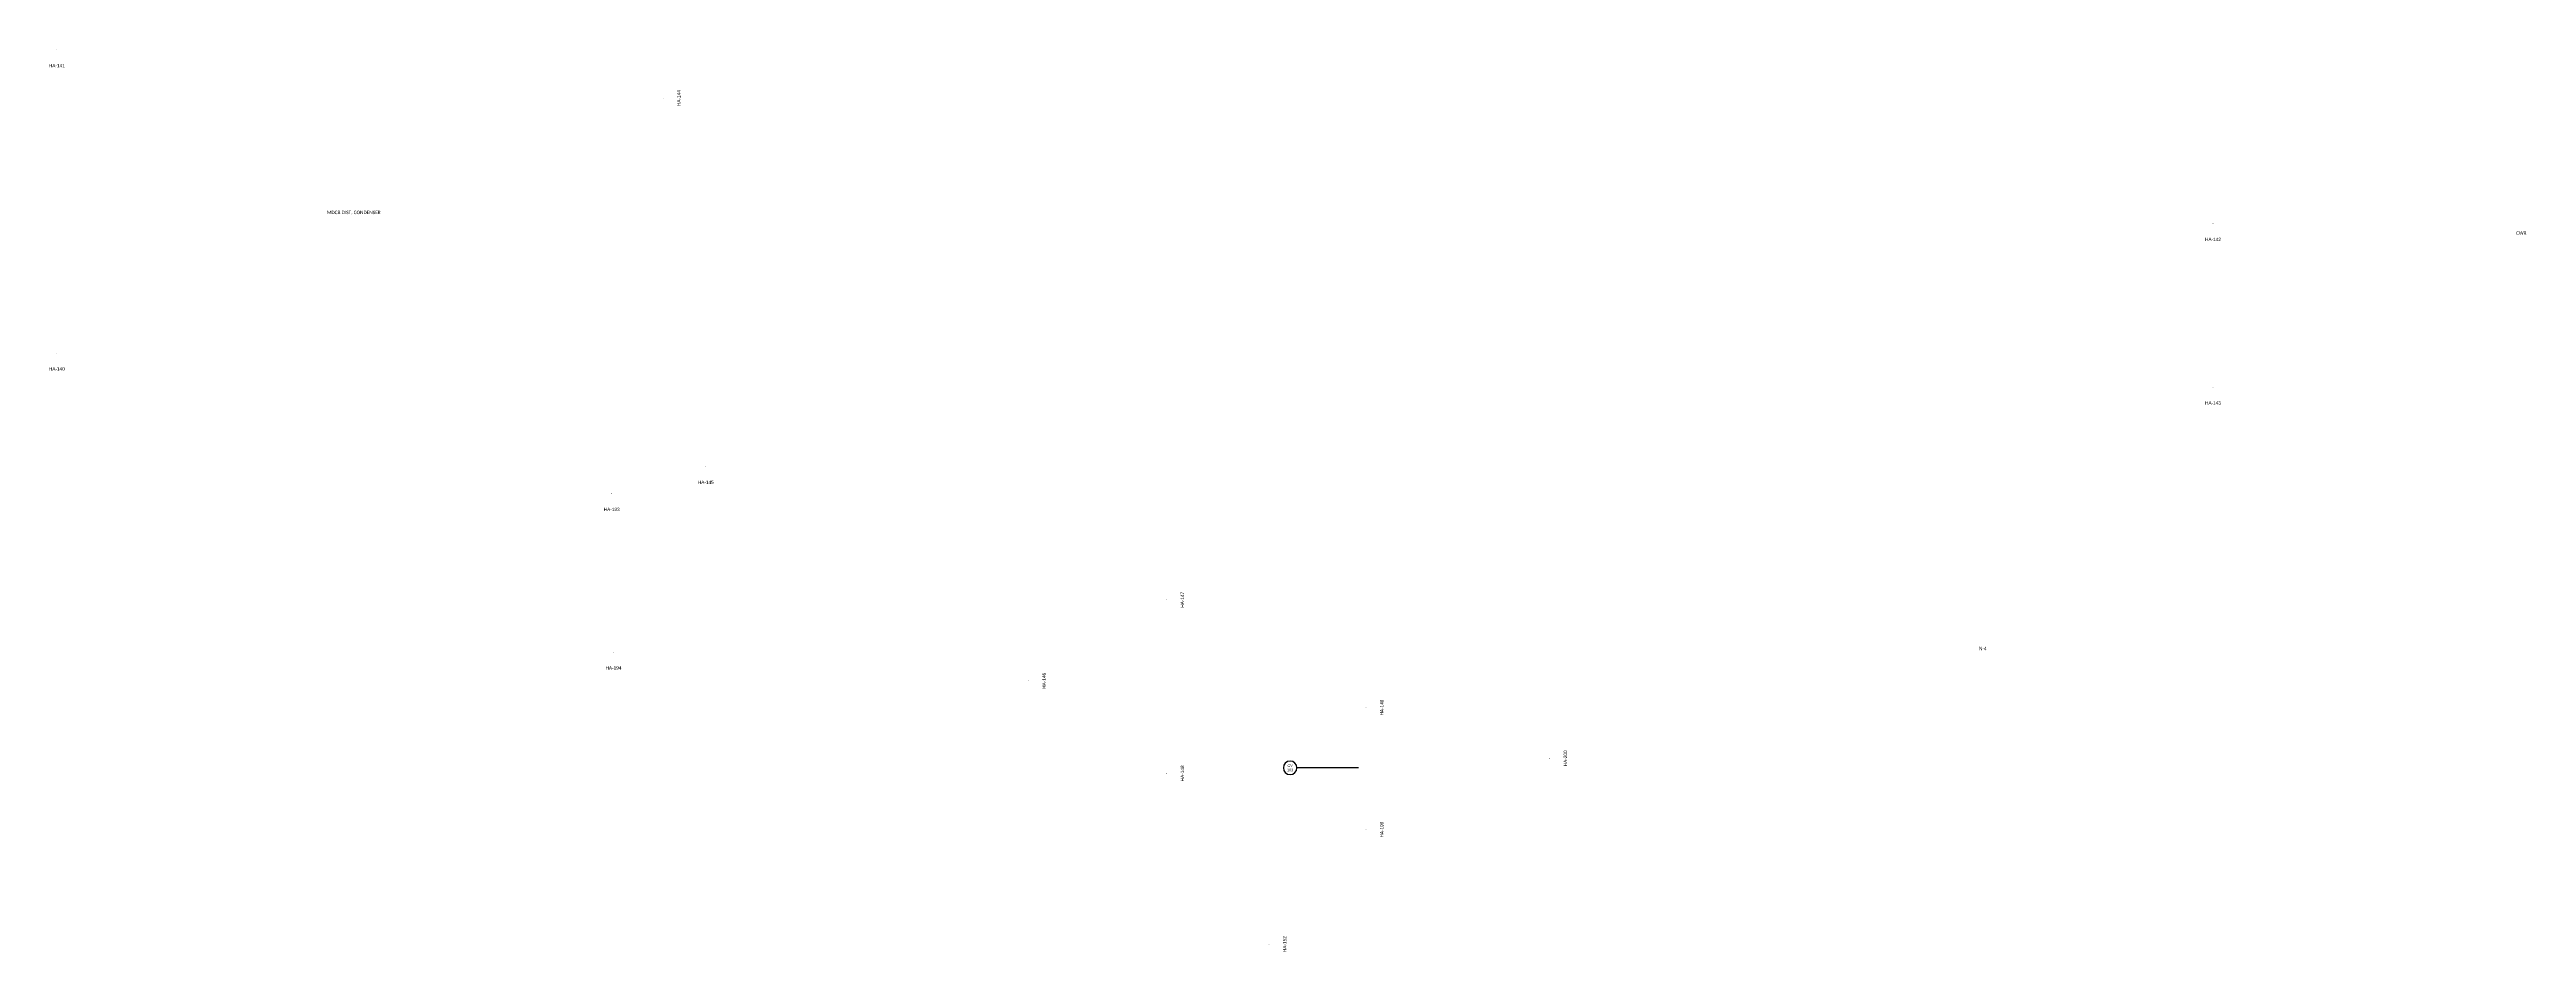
# Model space of a CAD drawing. Header units: millimetres. Extents: x -1662 to 3180, y -1452 to 1085.
# Drawn here: x -1 to 1824, y 351 to 1015 of the extents above; entities that cross this region are included whole.
import ezdxf
from ezdxf.enums import TextEntityAlignment as Align

# ---------------------------------------------------------------- set-up
doc = ezdxf.new("R2010")
doc.units = ezdxf.units.MM
doc.layers.add('Instrument', color=2, linetype='Continuous')
doc.layers.add('Text', color=7, linetype='Continuous')
doc.dimstyles.new('ISO-25', dxfattribs={"dimtxt": 2.5, "dimasz": 2.5, "dimexe": 1.25, "dimexo": 0.625, "dimtad": 1, "dimtxsty": 'Standard', "dimcen": 2.5, "dimadec": 0, "dimazin": 0, "dimtfac": 1, "dimtmove": 0, "dimatfit": 3, "dimfxl": 1, "dimarcsym": 0})

# ---------------------------------------------------------------- blocks, each defined once
blk = doc.blocks.new('Valve Label_block')
at = {"color": 0, "linetype": 'ByBlock', "lineweight": -2}
blk.add_attdef('#(TargetObject.Size)', text='', height=0.1, dxfattribs=at).set_placement((0, 0.1875), align=Align.BOTTOM_CENTER)
blk.add_attdef('#(TargetObject.Tag)', text='', height=0.1, dxfattribs=at).set_placement((0, -0.1875), align=Align.TOP_CENTER)
blk = doc.blocks.new('*U105')
at = {"color": 0, "linetype": 'ByBlock', "lineweight": -2}
for start, end in [(0, 180), (180, 0)]:
    blk.add_arc((0, 0), 0.25, start, end, dxfattribs=at)
blk.add_wipeout([(-0.12, 0.149), (0.125, 0.151), (0.125, 0.024), (-0.12, 0.024)], dxfattribs=at)
blk.add_wipeout([(-0.136, -0.024), (0.14, -0.024), (0.14, -0.155), (-0.136, -0.155)], dxfattribs=at)
for tag, p in [('#(TargetObject.Type)', (0, 0.083)), ('#(TargetObject.LoopNumber)', (0, -0.083))]:
    blk.add_attdef(tag, text='', height=0.1, dxfattribs=at).set_placement(p, align=Align.MIDDLE_CENTER)
blk = doc.blocks.new('Tag_block')
at = {"color": 0, "linetype": 'ByBlock', "lineweight": -2}
blk.add_attdef('#(TargetObject.Tag)', text='', height=0.1, dxfattribs=at).set_placement((0, 0), align=Align.MIDDLE_CENTER)

msp = doc.modelspace()

# ---------------------------------------------------------------- block references
at = {"xscale": 25, "yscale": 25, "zscale": 25}
msp.add_blockref('Tag_block', (1423.2, 573.7), dxfattribs=at).add_auto_attribs({'#(TargetObject.Tag)': 'N-4'})
at = {"layer": 'Instrument', "linetype": 'ByBlock', "xscale": 20, "yscale": 20, "zscale": 20}
msp.add_blockref('*U105', (912.9, 485.8), dxfattribs=at).add_auto_attribs({'#(TargetObject.Type)': 'CV', '#(TargetObject.LoopNumber)': '103'})
at = {"layer": 'Text', "xscale": 25, "yscale": 25, "zscale": 25}
for p, values in [((4.3, 1009.1), {'#(TargetObject.Size)': '.', '#(TargetObject.Tag)': 'HA-141'}), ((1592.8, 881), {'#(TargetObject.Size)': '.', '#(TargetObject.Tag)': 'HA-142'}), ((4.3, 785.6), {'#(TargetObject.Size)': '.', '#(TargetObject.Tag)': 'HA-140'}), ((1592.8, 760.6), {'#(TargetObject.Size)': '.', '#(TargetObject.Tag)': 'HA-143'}), ((482.4, 702.1), {'#(TargetObject.Size)': '.', '#(TargetObject.Tag)': 'HA-145'}), ((413.1, 682.1), {'#(TargetObject.Size)': '.', '#(TargetObject.Tag)': 'HA-193'}), ((414.4, 565.3), {'#(TargetObject.Size)': '.', '#(TargetObject.Tag)': 'HA-194'})]:
    msp.add_blockref('Valve Label_block', p, dxfattribs=at).add_auto_attribs(values)
at = {"layer": 'Text', "xscale": 25, "yscale": 25, "zscale": 25, "rotation": 90}
for p, values in [((456.6, 979.2), {'#(TargetObject.Size)': '.', '#(TargetObject.Tag)': 'HA-144'}), ((827.6, 609.6), {'#(TargetObject.Size)': '.', '#(TargetObject.Tag)': 'HA-147'}), ((725.7, 549.9), {'#(TargetObject.Size)': '.', '#(TargetObject.Tag)': 'HA-146'}), ((974.5, 530.2), {'#(TargetObject.Size)': '.', '#(TargetObject.Tag)': 'HA-149'}), ((1109.7, 492.8), {'#(TargetObject.Size)': '.', '#(TargetObject.Tag)': 'HA-200'}), ((827.6, 481.7), {'#(TargetObject.Size)': '.', '#(TargetObject.Tag)': 'HA-148'}), ((974.5, 440.3), {'#(TargetObject.Size)': '.', '#(TargetObject.Tag)': 'HA-199'}), ((902.9, 355.9), {'#(TargetObject.Size)': '.', '#(TargetObject.Tag)': 'HA-152'})]:
    msp.add_blockref('Valve Label_block', p, dxfattribs=at).add_auto_attribs(values)

# ---------------------------------------------------------------- texts
at = {"char_height": 2.5, "attachment_point": 1}
for s, width, insert in [('{\\fCalibri|b0|i0|c0|p34;MDCB DIST. CONDENSER}', 151.986, (203.3, 896.2)), ('{\\fCalibri|b0|i0|c0|p34;CWR}', 61.302, (1816.1, 881))]:
    msp.add_mtext_dynamic_manual_height_columns(s, width=width, gutter_width=12.5, heights=[0], dxfattribs=dict(at, insert=insert))

# ---------------------------------------------------------------- next in the draw order: leaders
at = {"layer": 'Instrument', "linetype": 'ByBlock', "has_arrowhead": 0}
msp.add_leader([(963.2, 485.8), (917.9, 485.8)], dimstyle='ISO-25', dxfattribs=at)

doc.saveas('drawing.dxf')
